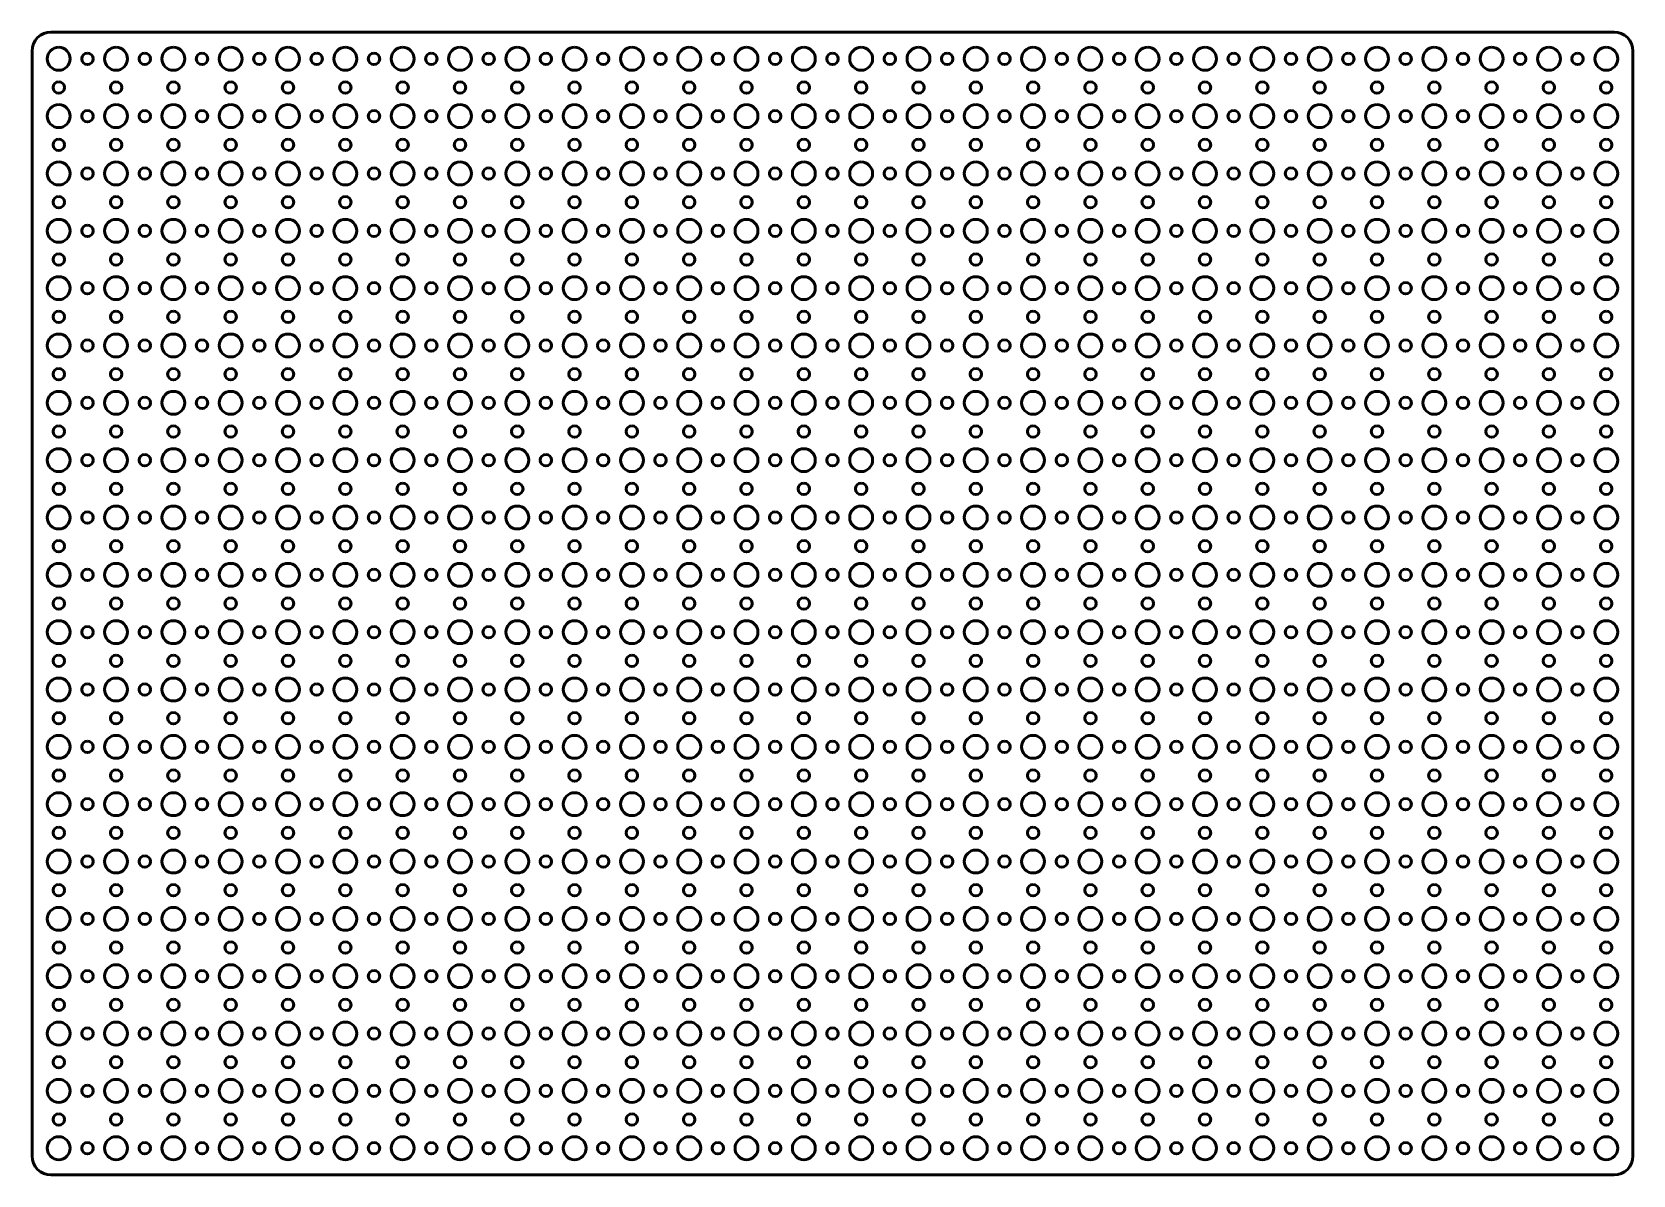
# Model space of a CAD drawing. Header units: centimetres. Extents: x -20.9 to 20.9, y -14.9 to 14.9.
import ezdxf

# ---------------------------------------------------------------- set-up
doc = ezdxf.new("R2010")
doc.units = ezdxf.units.CM
doc.header["$MEASUREMENT"] = 0
doc.layers.add('Layer 1', color=7, linetype='Continuous')

msp = doc.modelspace()

# ---------------------------------------------------------------- linework, layer by layer
at = {"layer": 'Layer 1', "lineweight": 53}
for centre, major_axis in [((-20.24999, 14.24999), (0, 0.30001)), ((-19.5, 14.25), (0, 0.15)), ((-18.74999, 14.24999), (0, 0.30001)), ((-18, 14.25), (0, 0.15)), ((-17.24999, 14.24999), (0, 0.30001)), ((-16.5, 14.25), (0, 0.15)), ((-15.74999, 14.24999), (0, 0.30001)), ((-15, 14.25), (0, 0.15)), ((-14.24999, 14.24999), (0, 0.30001)), ((-13.5, 14.25), (0, 0.15)), ((-12.74999, 14.24999), (0, 0.30001)), ((-12, 14.25), (0, 0.15)), ((-11.24999, 14.24999), (0, 0.30001)), ((-10.5, 14.25), (0, 0.15)), ((-9.74999, 14.24999), (0, 0.30001)), ((-9, 14.25), (0, 0.15)), ((-8.24999, 14.24999), (0, 0.30001)), ((-7.5, 14.25), (0, 0.15)), ((-6.74999, 14.24999), (0, 0.30001)), ((-6, 14.25), (0, 0.15)), ((-5.24999, 14.24999), (0, 0.30001)), ((-4.5, 14.25), (0, 0.15)), ((-3.74999, 14.24999), (0, 0.30001)), ((-3, 14.25), (0, 0.15)), ((-2.24999, 14.24999), (0, 0.30001)), ((-1.5, 14.25), (0, 0.15)), ((-0.74999, 14.24999), (0, 0.30001)), ((0, 14.25), (0, 0.15)), ((0.75001, 14.24999), (0, 0.30001)), ((1.5, 14.25), (0, 0.15)), ((2.25001, 14.24999), (0, 0.30001)), ((3, 14.25), (0, 0.15)), ((3.75001, 14.24999), (0, 0.30001)), ((4.5, 14.25), (0, 0.15)), ((5.25001, 14.24999), (0, 0.30001)), ((6, 14.25), (0, 0.15)), ((6.75001, 14.24999), (0, 0.30001)), ((7.5, 14.25), (0, 0.15)), ((8.25001, 14.24999), (0, 0.30001)), ((9, 14.25), (0, 0.15)), ((9.75001, 14.24999), (0, 0.30001)), ((10.5, 14.25), (0, 0.15)), ((11.25001, 14.24999), (0, 0.30001)), ((12, 14.25), (0, 0.15)), ((12.75001, 14.24999), (0, 0.30001)), ((13.5, 14.25), (0, 0.15)), ((14.25001, 14.24999), (0, 0.30001)), ((15, 14.25), (0, 0.15)), ((15.75001, 14.24999), (0, 0.30001)), ((16.5, 14.25), (0, 0.15)), ((17.25001, 14.24999), (0, 0.30001)), ((18, 14.25), (0, 0.15)), ((18.75001, 14.24999), (0, 0.30001)), ((19.5, 14.25), (0, 0.15)), ((20.25001, 14.24999), (0, 0.30001)), ((-20.25, 13.5), (0, 0.15)), ((-18.75, 13.5), (0, 0.15)), ((-17.25, 13.5), (0, 0.15)), ((-15.75, 13.5), (0, 0.15)), ((-14.25, 13.5), (0, 0.15)), ((-12.75, 13.5), (0, 0.15)), ((-11.25, 13.5), (0, 0.15)), ((-9.75, 13.5), (0, 0.15)), ((-8.25, 13.5), (0, 0.15)), ((-6.75, 13.5), (0, 0.15)), ((-5.25, 13.5), (0, 0.15)), ((-3.75, 13.5), (0, 0.15)), ((-2.25, 13.5), (0, 0.15)), ((-0.75, 13.5), (0, 0.15)), ((0.75, 13.5), (0, 0.15)), ((2.25, 13.5), (0, 0.15)), ((3.75, 13.5), (0, 0.15)), ((5.25, 13.5), (0, 0.15)), ((6.75, 13.5), (0, 0.15)), ((8.25, 13.5), (0, 0.15)), ((9.75, 13.5), (0, 0.15)), ((11.25, 13.5), (0, 0.15)), ((12.75, 13.5), (0, 0.15)), ((14.25, 13.5), (0, 0.15)), ((15.75, 13.5), (0, 0.15)), ((17.25, 13.5), (0, 0.15)), ((18.75, 13.5), (0, 0.15)), ((20.25, 13.5), (0, 0.15)), ((-20.24999, 12.74999), (0, 0.30001)), ((-18.74999, 12.74999), (0, 0.30001)), ((-17.24999, 12.74999), (0, 0.30001)), ((-15.74999, 12.74999), (0, 0.30001)), ((-14.24999, 12.74999), (0, 0.30001)), ((-12.74999, 12.74999), (0, 0.30001)), ((-11.24999, 12.74999), (0, 0.30001)), ((-9.74999, 12.74999), (0, 0.30001)), ((-8.24999, 12.74999), (0, 0.30001)), ((-6.74999, 12.74999), (0, 0.30001)), ((-5.24999, 12.74999), (0, 0.30001)), ((-3.74999, 12.74999), (0, 0.30001)), ((-2.24999, 12.74999), (0, 0.30001)), ((-0.74999, 12.74999), (0, 0.30001)), ((0.75001, 12.74999), (0, 0.30001)), ((2.25001, 12.74999), (0, 0.30001)), ((3.75001, 12.74999), (0, 0.30001)), ((5.25001, 12.74999), (0, 0.30001)), ((6.75001, 12.74999), (0, 0.30001)), ((8.25001, 12.74999), (0, 0.30001)), ((9.75001, 12.74999), (0, 0.30001)), ((11.25001, 12.74999), (0, 0.30001)), ((12.75001, 12.74999), (0, 0.30001)), ((14.25001, 12.74999), (0, 0.30001)), ((15.75001, 12.74999), (0, 0.30001)), ((17.25001, 12.74999), (0, 0.30001)), ((18.75001, 12.74999), (0, 0.30001)), ((20.25001, 12.74999), (0, 0.30001)), ((-19.5, 12.75), (0, 0.15)), ((-18, 12.75), (0, 0.15)), ((-16.5, 12.75), (0, 0.15)), ((-15, 12.75), (0, 0.15)), ((-13.5, 12.75), (0, 0.15)), ((-12, 12.75), (0, 0.15)), ((-10.5, 12.75), (0, 0.15)), ((-9, 12.75), (0, 0.15)), ((-7.5, 12.75), (0, 0.15)), ((-6, 12.75), (0, 0.15)), ((-4.5, 12.75), (0, 0.15)), ((-3, 12.75), (0, 0.15)), ((-1.5, 12.75), (0, 0.15)), ((0, 12.75), (0, 0.15)), ((1.5, 12.75), (0, 0.15)), ((3, 12.75), (0, 0.15)), ((4.5, 12.75), (0, 0.15)), ((6, 12.75), (0, 0.15)), ((7.5, 12.75), (0, 0.15)), ((9, 12.75), (0, 0.15)), ((10.5, 12.75), (0, 0.15)), ((12, 12.75), (0, 0.15)), ((13.5, 12.75), (0, 0.15)), ((15, 12.75), (0, 0.15)), ((16.5, 12.75), (0, 0.15)), ((18, 12.75), (0, 0.15)), ((19.5, 12.75), (0, 0.15)), ((-20.25, 12), (0, 0.15)), ((-18.75, 12), (0, 0.15)), ((-17.25, 12), (0, 0.15)), ((-15.75, 12), (0, 0.15)), ((-14.25, 12), (0, 0.15)), ((-12.75, 12), (0, 0.15)), ((-11.25, 12), (0, 0.15)), ((-9.75, 12), (0, 0.15)), ((-8.25, 12), (0, 0.15)), ((-6.75, 12), (0, 0.15)), ((-5.25, 12), (0, 0.15)), ((-3.75, 12), (0, 0.15)), ((-2.25, 12), (0, 0.15)), ((-0.75, 12), (0, 0.15)), ((0.75, 12), (0, 0.15)), ((2.25, 12), (0, 0.15)), ((3.75, 12), (0, 0.15)), ((5.25, 12), (0, 0.15)), ((6.75, 12), (0, 0.15)), ((8.25, 12), (0, 0.15)), ((9.75, 12), (0, 0.15)), ((11.25, 12), (0, 0.15)), ((12.75, 12), (0, 0.15)), ((14.25, 12), (0, 0.15)), ((15.75, 12), (0, 0.15)), ((17.25, 12), (0, 0.15)), ((18.75, 12), (0, 0.15)), ((20.25, 12), (0, 0.15)), ((-20.24999, 11.24999), (0, 0.30001)), ((-19.5, 11.25), (0, 0.15)), ((-18.74999, 11.24999), (0, 0.30001)), ((-18, 11.25), (0, 0.15)), ((-17.24999, 11.24999), (0, 0.30001)), ((-16.5, 11.25), (0, 0.15)), ((-15.74999, 11.24999), (0, 0.30001)), ((-15, 11.25), (0, 0.15)), ((-14.24999, 11.24999), (0, 0.30001)), ((-13.5, 11.25), (0, 0.15)), ((-12.74999, 11.24999), (0, 0.30001)), ((-12, 11.25), (0, 0.15)), ((-11.24999, 11.24999), (0, 0.30001)), ((-10.5, 11.25), (0, 0.15)), ((-9.74999, 11.24999), (0, 0.30001)), ((-9, 11.25), (0, 0.15)), ((-8.24999, 11.24999), (0, 0.30001)), ((-7.5, 11.25), (0, 0.15)), ((-6.74999, 11.24999), (0, 0.30001)), ((-6, 11.25), (0, 0.15)), ((-5.24999, 11.24999), (0, 0.30001)), ((-4.5, 11.25), (0, 0.15)), ((-3.74999, 11.24999), (0, 0.30001)), ((-3, 11.25), (0, 0.15)), ((-2.24999, 11.24999), (0, 0.30001)), ((-1.5, 11.25), (0, 0.15)), ((-0.74999, 11.24999), (0, 0.30001)), ((0, 11.25), (0, 0.15)), ((0.75001, 11.24999), (0, 0.30001)), ((1.5, 11.25), (0, 0.15)), ((2.25001, 11.24999), (0, 0.30001)), ((3, 11.25), (0, 0.15)), ((3.75001, 11.24999), (0, 0.30001)), ((4.5, 11.25), (0, 0.15)), ((5.25001, 11.24999), (0, 0.30001)), ((6, 11.25), (0, 0.15)), ((6.75001, 11.24999), (0, 0.30001)), ((7.5, 11.25), (0, 0.15)), ((8.25001, 11.24999), (0, 0.30001)), ((9, 11.25), (0, 0.15)), ((9.75001, 11.24999), (0, 0.30001)), ((10.5, 11.25), (0, 0.15)), ((11.25001, 11.24999), (0, 0.30001)), ((12, 11.25), (0, 0.15)), ((12.75001, 11.24999), (0, 0.30001)), ((13.5, 11.25), (0, 0.15)), ((14.25001, 11.24999), (0, 0.30001)), ((15, 11.25), (0, 0.15)), ((15.75001, 11.24999), (0, 0.30001)), ((16.5, 11.25), (0, 0.15)), ((17.25001, 11.24999), (0, 0.30001)), ((18, 11.25), (0, 0.15)), ((18.75001, 11.24999), (0, 0.30001)), ((19.5, 11.25), (0, 0.15)), ((20.25001, 11.24999), (0, 0.30001)), ((-20.25, 10.5), (0, 0.15)), ((-18.75, 10.5), (0, 0.15)), ((-17.25, 10.5), (0, 0.15)), ((-15.75, 10.5), (0, 0.15)), ((-14.25, 10.5), (0, 0.15)), ((-12.75, 10.5), (0, 0.15)), ((-11.25, 10.5), (0, 0.15)), ((-9.75, 10.5), (0, 0.15)), ((-8.25, 10.5), (0, 0.15)), ((-6.75, 10.5), (0, 0.15)), ((-5.25, 10.5), (0, 0.15)), ((-3.75, 10.5), (0, 0.15)), ((-2.25, 10.5), (0, 0.15)), ((-0.75, 10.5), (0, 0.15)), ((0.75, 10.5), (0, 0.15)), ((2.25, 10.5), (0, 0.15)), ((3.75, 10.5), (0, 0.15)), ((5.25, 10.5), (0, 0.15)), ((6.75, 10.5), (0, 0.15)), ((8.25, 10.5), (0, 0.15)), ((9.75, 10.5), (0, 0.15)), ((11.25, 10.5), (0, 0.15)), ((12.75, 10.5), (0, 0.15)), ((14.25, 10.5), (0, 0.15)), ((15.75, 10.5), (0, 0.15)), ((17.25, 10.5), (0, 0.15)), ((18.75, 10.5), (0, 0.15)), ((20.25, 10.5), (0, 0.15)), ((-20.24999, 9.74999), (0, 0.30001)), ((-19.5, 9.75), (0, 0.15)), ((-18.74999, 9.74999), (0, 0.30001)), ((-18, 9.75), (0, 0.15)), ((-17.24999, 9.74999), (0, 0.30001)), ((-16.5, 9.75), (0, 0.15)), ((-15.74999, 9.74999), (0, 0.30001)), ((-15, 9.75), (0, 0.15)), ((-14.24999, 9.74999), (0, 0.30001)), ((-13.5, 9.75), (0, 0.15)), ((-12.74999, 9.74999), (0, 0.30001)), ((-12, 9.75), (0, 0.15)), ((-11.24999, 9.74999), (0, 0.30001)), ((-10.5, 9.75), (0, 0.15)), ((-9.74999, 9.74999), (0, 0.30001)), ((-9, 9.75), (0, 0.15)), ((-8.24999, 9.74999), (0, 0.30001)), ((-7.5, 9.75), (0, 0.15)), ((-6.74999, 9.74999), (0, 0.30001)), ((-6, 9.75), (0, 0.15)), ((-5.24999, 9.74999), (0, 0.30001)), ((-4.5, 9.75), (0, 0.15)), ((-3.74999, 9.74999), (0, 0.30001)), ((-3, 9.75), (0, 0.15)), ((-2.24999, 9.74999), (0, 0.30001)), ((-1.5, 9.75), (0, 0.15)), ((-0.74999, 9.74999), (0, 0.30001)), ((0, 9.75), (0, 0.15)), ((0.75001, 9.74999), (0, 0.30001)), ((1.5, 9.75), (0, 0.15)), ((2.25001, 9.74999), (0, 0.30001)), ((3, 9.75), (0, 0.15)), ((3.75001, 9.74999), (0, 0.30001)), ((4.5, 9.75), (0, 0.15)), ((5.25001, 9.74999), (0, 0.30001)), ((6, 9.75), (0, 0.15)), ((6.75001, 9.74999), (0, 0.30001)), ((7.5, 9.75), (0, 0.15)), ((8.25001, 9.74999), (0, 0.30001)), ((9, 9.75), (0, 0.15)), ((9.75001, 9.74999), (0, 0.30001)), ((10.5, 9.75), (0, 0.15)), ((11.25001, 9.74999), (0, 0.30001)), ((12, 9.75), (0, 0.15)), ((12.75001, 9.74999), (0, 0.30001)), ((13.5, 9.75), (0, 0.15)), ((14.25001, 9.74999), (0, 0.30001)), ((15, 9.75), (0, 0.15)), ((15.75001, 9.74999), (0, 0.30001)), ((16.5, 9.75), (0, 0.15)), ((17.25001, 9.74999), (0, 0.30001)), ((18, 9.75), (0, 0.15)), ((18.75001, 9.74999), (0, 0.30001)), ((19.5, 9.75), (0, 0.15)), ((20.25001, 9.74999), (0, 0.30001)), ((-20.25, 9), (0, 0.15)), ((-18.75, 9), (0, 0.15)), ((-17.25, 9), (0, 0.15)), ((-15.75, 9), (0, 0.15)), ((-14.25, 9), (0, 0.15)), ((-12.75, 9), (0, 0.15)), ((-11.25, 9), (0, 0.15)), ((-9.75, 9), (0, 0.15)), ((-8.25, 9), (0, 0.15)), ((-6.75, 9), (0, 0.15)), ((-5.25, 9), (0, 0.15)), ((-3.75, 9), (0, 0.15)), ((-2.25, 9), (0, 0.15)), ((-0.75, 9), (0, 0.15)), ((0.75, 9), (0, 0.15)), ((2.25, 9), (0, 0.15)), ((3.75, 9), (0, 0.15)), ((5.25, 9), (0, 0.15)), ((6.75, 9), (0, 0.15)), ((8.25, 9), (0, 0.15)), ((9.75, 9), (0, 0.15)), ((11.25, 9), (0, 0.15)), ((12.75, 9), (0, 0.15)), ((14.25, 9), (0, 0.15)), ((15.75, 9), (0, 0.15)), ((17.25, 9), (0, 0.15)), ((18.75, 9), (0, 0.15)), ((20.25, 9), (0, 0.15)), ((-20.24999, 8.24999), (0, 0.30001)), ((-19.5, 8.25), (0, 0.15)), ((-18.74999, 8.24999), (0, 0.30001)), ((-18, 8.25), (0, 0.15)), ((-17.24999, 8.24999), (0, 0.30001)), ((-16.5, 8.25), (0, 0.15)), ((-15.74999, 8.24999), (0, 0.30001)), ((-15, 8.25), (0, 0.15)), ((-14.24999, 8.24999), (0, 0.30001)), ((-13.5, 8.25), (0, 0.15)), ((-12.74999, 8.24999), (0, 0.30001)), ((-12, 8.25), (0, 0.15)), ((-11.24999, 8.24999), (0, 0.30001)), ((-10.5, 8.25), (0, 0.15)), ((-9.74999, 8.24999), (0, 0.30001)), ((-9, 8.25), (0, 0.15)), ((-8.24999, 8.24999), (0, 0.30001)), ((-7.5, 8.25), (0, 0.15)), ((-6.74999, 8.24999), (0, 0.30001)), ((-6, 8.25), (0, 0.15)), ((-5.24999, 8.24999), (0, 0.30001)), ((-4.5, 8.25), (0, 0.15)), ((-3.74999, 8.24999), (0, 0.30001)), ((-3, 8.25), (0, 0.15)), ((-2.24999, 8.24999), (0, 0.30001)), ((-1.5, 8.25), (0, 0.15)), ((-0.74999, 8.24999), (0, 0.30001)), ((0, 8.25), (0, 0.15)), ((0.75001, 8.24999), (0, 0.30001)), ((1.5, 8.25), (0, 0.15)), ((2.25001, 8.24999), (0, 0.30001)), ((3, 8.25), (0, 0.15)), ((3.75001, 8.24999), (0, 0.30001)), ((4.5, 8.25), (0, 0.15)), ((5.25001, 8.24999), (0, 0.30001)), ((6, 8.25), (0, 0.15)), ((6.75001, 8.24999), (0, 0.30001)), ((7.5, 8.25), (0, 0.15)), ((8.25001, 8.24999), (0, 0.30001)), ((9, 8.25), (0, 0.15)), ((9.75001, 8.24999), (0, 0.30001)), ((10.5, 8.25), (0, 0.15)), ((11.25001, 8.24999), (0, 0.30001)), ((12, 8.25), (0, 0.15)), ((12.75001, 8.24999), (0, 0.30001)), ((13.5, 8.25), (0, 0.15)), ((14.25001, 8.24999), (0, 0.30001)), ((15, 8.25), (0, 0.15)), ((15.75001, 8.24999), (0, 0.30001)), ((16.5, 8.25), (0, 0.15)), ((17.25001, 8.24999), (0, 0.30001)), ((18, 8.25), (0, 0.15)), ((18.75001, 8.24999), (0, 0.30001)), ((19.5, 8.25), (0, 0.15)), ((20.25001, 8.24999), (0, 0.30001)), ((-20.25, 7.5), (0, 0.15)), ((-18.75, 7.5), (0, 0.15)), ((-17.25, 7.5), (0, 0.15)), ((-15.75, 7.5), (0, 0.15)), ((-14.25, 7.5), (0, 0.15)), ((-12.75, 7.5), (0, 0.15)), ((-11.25, 7.5), (0, 0.15)), ((-9.75, 7.5), (0, 0.15)), ((-8.25, 7.5), (0, 0.15)), ((-6.75, 7.5), (0, 0.15)), ((-5.25, 7.5), (0, 0.15)), ((-3.75, 7.5), (0, 0.15)), ((-2.25, 7.5), (0, 0.15)), ((-0.75, 7.5), (0, 0.15)), ((0.75, 7.5), (0, 0.15)), ((2.25, 7.5), (0, 0.15)), ((3.75, 7.5), (0, 0.15)), ((5.25, 7.5), (0, 0.15)), ((6.75, 7.5), (0, 0.15)), ((8.25, 7.5), (0, 0.15)), ((9.75, 7.5), (0, 0.15)), ((11.25, 7.5), (0, 0.15)), ((12.75, 7.5), (0, 0.15)), ((14.25, 7.5), (0, 0.15)), ((15.75, 7.5), (0, 0.15)), ((17.25, 7.5), (0, 0.15)), ((18.75, 7.5), (0, 0.15)), ((20.25, 7.5), (0, 0.15)), ((-20.24999, 6.74999), (0, 0.30001)), ((-19.5, 6.75), (0, 0.15)), ((-18.74999, 6.74999), (0, 0.30001)), ((-18, 6.75), (0, 0.15)), ((-17.24999, 6.74999), (0, 0.30001)), ((-16.5, 6.75), (0, 0.15)), ((-15.74999, 6.74999), (0, 0.30001)), ((-15, 6.75), (0, 0.15)), ((-14.24999, 6.74999), (0, 0.30001)), ((-13.5, 6.75), (0, 0.15)), ((-12.74999, 6.74999), (0, 0.30001)), ((-12, 6.75), (0, 0.15)), ((-11.24999, 6.74999), (0, 0.30001)), ((-10.5, 6.75), (0, 0.15)), ((-9.74999, 6.74999), (0, 0.30001)), ((-9, 6.75), (0, 0.15)), ((-8.24999, 6.74999), (0, 0.30001)), ((-7.5, 6.75), (0, 0.15)), ((-6.74999, 6.74999), (0, 0.30001)), ((-6, 6.75), (0, 0.15)), ((-5.24999, 6.74999), (0, 0.30001)), ((-4.5, 6.75), (0, 0.15)), ((-3.74999, 6.74999), (0, 0.30001)), ((-3, 6.75), (0, 0.15)), ((-2.24999, 6.74999), (0, 0.30001)), ((-1.5, 6.75), (0, 0.15)), ((-0.74999, 6.74999), (0, 0.30001)), ((0, 6.75), (0, 0.15)), ((0.75001, 6.74999), (0, 0.30001)), ((1.5, 6.75), (0, 0.15)), ((2.25001, 6.74999), (0, 0.30001)), ((3, 6.75), (0, 0.15)), ((3.75001, 6.74999), (0, 0.30001)), ((4.5, 6.75), (0, 0.15)), ((5.25001, 6.74999), (0, 0.30001)), ((6, 6.75), (0, 0.15)), ((6.75001, 6.74999), (0, 0.30001)), ((7.5, 6.75), (0, 0.15)), ((8.25001, 6.74999), (0, 0.30001)), ((9, 6.75), (0, 0.15)), ((9.75001, 6.74999), (0, 0.30001)), ((10.5, 6.75), (0, 0.15)), ((11.25001, 6.74999), (0, 0.30001)), ((12, 6.75), (0, 0.15)), ((12.75001, 6.74999), (0, 0.30001)), ((13.5, 6.75), (0, 0.15)), ((14.25001, 6.74999), (0, 0.30001)), ((15, 6.75), (0, 0.15)), ((15.75001, 6.74999), (0, 0.30001)), ((16.5, 6.75), (0, 0.15)), ((17.25001, 6.74999), (0, 0.30001)), ((18, 6.75), (0, 0.15)), ((18.75001, 6.74999), (0, 0.30001)), ((19.5, 6.75), (0, 0.15)), ((20.25001, 6.74999), (0, 0.30001)), ((-20.25, 6), (0, 0.15)), ((-18.75, 6), (0, 0.15)), ((-17.25, 6), (0, 0.15)), ((-15.75, 6), (0, 0.15)), ((-14.25, 6), (0, 0.15)), ((-12.75, 6), (0, 0.15)), ((-11.25, 6), (0, 0.15)), ((-9.75, 6), (0, 0.15)), ((-8.25, 6), (0, 0.15)), ((-6.75, 6), (0, 0.15)), ((-5.25, 6), (0, 0.15)), ((-3.75, 6), (0, 0.15)), ((-2.25, 6), (0, 0.15)), ((-0.75, 6), (0, 0.15)), ((0.75, 6), (0, 0.15)), ((2.25, 6), (0, 0.15)), ((3.75, 6), (0, 0.15)), ((5.25, 6), (0, 0.15)), ((6.75, 6), (0, 0.15)), ((8.25, 6), (0, 0.15)), ((9.75, 6), (0, 0.15)), ((11.25, 6), (0, 0.15)), ((12.75, 6), (0, 0.15)), ((14.25, 6), (0, 0.15)), ((15.75, 6), (0, 0.15)), ((17.25, 6), (0, 0.15)), ((18.75, 6), (0, 0.15)), ((20.25, 6), (0, 0.15)), ((-20.24999, 5.24999), (0, 0.30001)), ((-18.74999, 5.24999), (0, 0.30001)), ((-17.24999, 5.24999), (0, 0.30001)), ((-15.74999, 5.24999), (0, 0.30001)), ((-14.24999, 5.24999), (0, 0.30001)), ((-12.74999, 5.24999), (0, 0.30001)), ((-11.24999, 5.24999), (0, 0.30001)), ((-9.74999, 5.24999), (0, 0.30001)), ((-8.24999, 5.24999), (0, 0.30001)), ((-6.74999, 5.24999), (0, 0.30001)), ((-5.24999, 5.24999), (0, 0.30001)), ((-3.74999, 5.24999), (0, 0.30001)), ((-2.24999, 5.24999), (0, 0.30001)), ((-0.74999, 5.24999), (0, 0.30001)), ((0.75001, 5.24999), (0, 0.30001)), ((2.25001, 5.24999), (0, 0.30001)), ((3.75001, 5.24999), (0, 0.30001)), ((5.25001, 5.24999), (0, 0.30001)), ((6.75001, 5.24999), (0, 0.30001)), ((8.25001, 5.24999), (0, 0.30001)), ((9.75001, 5.24999), (0, 0.30001)), ((11.25001, 5.24999), (0, 0.30001)), ((12.75001, 5.24999), (0, 0.30001)), ((14.25001, 5.24999), (0, 0.30001)), ((15.75001, 5.24999), (0, 0.30001)), ((17.25001, 5.24999), (0, 0.30001)), ((18.75001, 5.24999), (0, 0.30001)), ((20.25001, 5.24999), (0, 0.30001)), ((-19.5, 5.25), (0, 0.15)), ((-18, 5.25), (0, 0.15)), ((-16.5, 5.25), (0, 0.15)), ((-15, 5.25), (0, 0.15)), ((-13.5, 5.25), (0, 0.15)), ((-12, 5.25), (0, 0.15)), ((-10.5, 5.25), (0, 0.15)), ((-9, 5.25), (0, 0.15)), ((-7.5, 5.25), (0, 0.15)), ((-6, 5.25), (0, 0.15)), ((-4.5, 5.25), (0, 0.15)), ((-3, 5.25), (0, 0.15)), ((-1.5, 5.25), (0, 0.15)), ((0, 5.25), (0, 0.15)), ((1.5, 5.25), (0, 0.15)), ((3, 5.25), (0, 0.15)), ((4.5, 5.25), (0, 0.15)), ((6, 5.25), (0, 0.15)), ((7.5, 5.25), (0, 0.15)), ((9, 5.25), (0, 0.15)), ((10.5, 5.25), (0, 0.15)), ((12, 5.25), (0, 0.15)), ((13.5, 5.25), (0, 0.15)), ((15, 5.25), (0, 0.15)), ((16.5, 5.25), (0, 0.15)), ((18, 5.25), (0, 0.15)), ((19.5, 5.25), (0, 0.15)), ((-20.25, 4.5), (0, 0.15)), ((-18.75, 4.5), (0, 0.15)), ((-17.25, 4.5), (0, 0.15)), ((-15.75, 4.5), (0, 0.15)), ((-14.25, 4.5), (0, 0.15)), ((-12.75, 4.5), (0, 0.15)), ((-11.25, 4.5), (0, 0.15)), ((-9.75, 4.5), (0, 0.15)), ((-8.25, 4.5), (0, 0.15)), ((-6.75, 4.5), (0, 0.15)), ((-5.25, 4.5), (0, 0.15)), ((-3.75, 4.5), (0, 0.15)), ((-2.25, 4.5), (0, 0.15)), ((-0.75, 4.5), (0, 0.15)), ((0.75, 4.5), (0, 0.15)), ((2.25, 4.5), (0, 0.15)), ((3.75, 4.5), (0, 0.15)), ((5.25, 4.5), (0, 0.15)), ((6.75, 4.5), (0, 0.15)), ((8.25, 4.5), (0, 0.15)), ((9.75, 4.5), (0, 0.15)), ((11.25, 4.5), (0, 0.15)), ((12.75, 4.5), (0, 0.15)), ((14.25, 4.5), (0, 0.15)), ((15.75, 4.5), (0, 0.15)), ((17.25, 4.5), (0, 0.15)), ((18.75, 4.5), (0, 0.15)), ((20.25, 4.5), (0, 0.15)), ((-20.24999, 3.74999), (0, 0.30001)), ((-19.5, 3.75), (0, 0.15)), ((-18.74999, 3.74999), (0, 0.30001)), ((-18, 3.75), (0, 0.15)), ((-17.24999, 3.74999), (0, 0.30001)), ((-16.5, 3.75), (0, 0.15)), ((-15.74999, 3.74999), (0, 0.30001)), ((-15, 3.75), (0, 0.15)), ((-14.24999, 3.74999), (0, 0.30001)), ((-13.5, 3.75), (0, 0.15)), ((-12.74999, 3.74999), (0, 0.30001)), ((-12, 3.75), (0, 0.15)), ((-11.24999, 3.74999), (0, 0.30001)), ((-10.5, 3.75), (0, 0.15)), ((-9.74999, 3.74999), (0, 0.30001)), ((-9, 3.75), (0, 0.15)), ((-8.24999, 3.74999), (0, 0.30001)), ((-7.5, 3.75), (0, 0.15)), ((-6.74999, 3.74999), (0, 0.30001)), ((-6, 3.75), (0, 0.15)), ((-5.24999, 3.74999), (0, 0.30001)), ((-4.5, 3.75), (0, 0.15)), ((-3.74999, 3.74999), (0, 0.30001)), ((-3, 3.75), (0, 0.15)), ((-2.24999, 3.74999), (0, 0.30001)), ((-1.5, 3.75), (0, 0.15)), ((-0.74999, 3.74999), (0, 0.30001)), ((0, 3.75), (0, 0.15)), ((0.75001, 3.74999), (0, 0.30001)), ((1.5, 3.75), (0, 0.15)), ((2.25001, 3.74999), (0, 0.30001)), ((3, 3.75), (0, 0.15)), ((3.75001, 3.74999), (0, 0.30001)), ((4.5, 3.75), (0, 0.15)), ((5.25001, 3.74999), (0, 0.30001)), ((6, 3.75), (0, 0.15)), ((6.75001, 3.74999), (0, 0.30001)), ((7.5, 3.75), (0, 0.15)), ((8.25001, 3.74999), (0, 0.30001)), ((9, 3.75), (0, 0.15)), ((9.75001, 3.74999), (0, 0.30001)), ((10.5, 3.75), (0, 0.15)), ((11.25001, 3.74999), (0, 0.30001)), ((12, 3.75), (0, 0.15)), ((12.75001, 3.74999), (0, 0.30001)), ((13.5, 3.75), (0, 0.15)), ((14.25001, 3.74999), (0, 0.30001)), ((15, 3.75), (0, 0.15)), ((15.75001, 3.74999), (0, 0.30001)), ((16.5, 3.75), (0, 0.15)), ((17.25001, 3.74999), (0, 0.30001)), ((18, 3.75), (0, 0.15)), ((18.75001, 3.74999), (0, 0.30001)), ((19.5, 3.75), (0, 0.15)), ((20.25001, 3.74999), (0, 0.30001)), ((-20.25, 3), (0, 0.15)), ((-18.75, 3), (0, 0.15)), ((-17.25, 3), (0, 0.15)), ((-15.75, 3), (0, 0.15)), ((-14.25, 3), (0, 0.15)), ((-12.75, 3), (0, 0.15)), ((-11.25, 3), (0, 0.15)), ((-9.75, 3), (0, 0.15)), ((-8.25, 3), (0, 0.15)), ((-6.75, 3), (0, 0.15)), ((-5.25, 3), (0, 0.15)), ((-3.75, 3), (0, 0.15)), ((-2.25, 3), (0, 0.15)), ((-0.75, 3), (0, 0.15)), ((0.75, 3), (0, 0.15)), ((2.25, 3), (0, 0.15)), ((3.75, 3), (0, 0.15)), ((5.25, 3), (0, 0.15)), ((6.75, 3), (0, 0.15)), ((8.25, 3), (0, 0.15)), ((9.75, 3), (0, 0.15)), ((11.25, 3), (0, 0.15)), ((12.75, 3), (0, 0.15)), ((14.25, 3), (0, 0.15)), ((15.75, 3), (0, 0.15)), ((17.25, 3), (0, 0.15)), ((18.75, 3), (0, 0.15)), ((20.25, 3), (0, 0.15)), ((-20.24999, 2.24999), (0, 0.30001)), ((-18.74999, 2.24999), (0, 0.30001)), ((-17.24999, 2.24999), (0, 0.30001)), ((-15.74999, 2.24999), (0, 0.30001)), ((-14.24999, 2.24999), (0, 0.30001)), ((-12.74999, 2.24999), (0, 0.30001)), ((-11.24999, 2.24999), (0, 0.30001)), ((-9.74999, 2.24999), (0, 0.30001)), ((-8.24999, 2.24999), (0, 0.30001)), ((-6.74999, 2.24999), (0, 0.30001)), ((-5.24999, 2.24999), (0, 0.30001)), ((-3.74999, 2.24999), (0, 0.30001)), ((-2.24999, 2.24999), (0, 0.30001)), ((-0.74999, 2.24999), (0, 0.30001)), ((0.75001, 2.24999), (0, 0.30001)), ((2.25001, 2.24999), (0, 0.30001)), ((3.75001, 2.24999), (0, 0.30001)), ((5.25001, 2.24999), (0, 0.30001)), ((6.75001, 2.24999), (0, 0.30001)), ((8.25001, 2.24999), (0, 0.30001)), ((9.75001, 2.24999), (0, 0.30001)), ((11.25001, 2.24999), (0, 0.30001)), ((12.75001, 2.24999), (0, 0.30001)), ((14.25001, 2.24999), (0, 0.30001)), ((15.75001, 2.24999), (0, 0.30001)), ((17.25001, 2.24999), (0, 0.30001)), ((18.75001, 2.24999), (0, 0.30001)), ((20.25001, 2.24999), (0, 0.30001)), ((-19.5, 2.25), (0, 0.15)), ((-18, 2.25), (0, 0.15)), ((-16.5, 2.25), (0, 0.15)), ((-15, 2.25), (0, 0.15)), ((-13.5, 2.25), (0, 0.15)), ((-12, 2.25), (0, 0.15)), ((-10.5, 2.25), (0, 0.15)), ((-9, 2.25), (0, 0.15)), ((-7.5, 2.25), (0, 0.15)), ((-6, 2.25), (0, 0.15)), ((-4.5, 2.25), (0, 0.15)), ((-3, 2.25), (0, 0.15)), ((-1.5, 2.25), (0, 0.15)), ((0, 2.25), (0, 0.15)), ((1.5, 2.25), (0, 0.15)), ((3, 2.25), (0, 0.15)), ((4.5, 2.25), (0, 0.15)), ((6, 2.25), (0, 0.15)), ((7.5, 2.25), (0, 0.15)), ((9, 2.25), (0, 0.15)), ((10.5, 2.25), (0, 0.15)), ((12, 2.25), (0, 0.15)), ((13.5, 2.25), (0, 0.15)), ((15, 2.25), (0, 0.15)), ((16.5, 2.25), (0, 0.15)), ((18, 2.25), (0, 0.15)), ((19.5, 2.25), (0, 0.15)), ((-20.25, 1.5), (0, 0.15)), ((-18.75, 1.5), (0, 0.15)), ((-17.25, 1.5), (0, 0.15)), ((-15.75, 1.5), (0, 0.15)), ((-14.25, 1.5), (0, 0.15)), ((-12.75, 1.5), (0, 0.15)), ((-11.25, 1.5), (0, 0.15)), ((-9.75, 1.5), (0, 0.15)), ((-8.25, 1.5), (0, 0.15)), ((-6.75, 1.5), (0, 0.15)), ((-5.25, 1.5), (0, 0.15)), ((-3.75, 1.5), (0, 0.15)), ((-2.25, 1.5), (0, 0.15)), ((-0.75, 1.5), (0, 0.15)), ((0.75, 1.5), (0, 0.15)), ((2.25, 1.5), (0, 0.15)), ((3.75, 1.5), (0, 0.15)), ((5.25, 1.5), (0, 0.15)), ((6.75, 1.5), (0, 0.15)), ((8.25, 1.5), (0, 0.15)), ((9.75, 1.5), (0, 0.15)), ((11.25, 1.5), (0, 0.15)), ((12.75, 1.5), (0, 0.15)), ((14.25, 1.5), (0, 0.15)), ((15.75, 1.5), (0, 0.15)), ((17.25, 1.5), (0, 0.15)), ((18.75, 1.5), (0, 0.15)), ((20.25, 1.5), (0, 0.15)), ((-20.24999, 0.74999), (0, 0.30001)), ((-19.5, 0.75), (0, 0.15)), ((-18.74999, 0.74999), (0, 0.30001)), ((-18, 0.75), (0, 0.15)), ((-17.24999, 0.74999), (0, 0.30001)), ((-16.5, 0.75), (0, 0.15)), ((-15.74999, 0.74999), (0, 0.30001)), ((-15, 0.75), (0, 0.15)), ((-14.24999, 0.74999), (0, 0.30001)), ((-13.5, 0.75), (0, 0.15)), ((-12.74999, 0.74999), (0, 0.30001)), ((-12, 0.75), (0, 0.15)), ((-11.24999, 0.74999), (0, 0.30001)), ((-10.5, 0.75), (0, 0.15)), ((-9.74999, 0.74999), (0, 0.30001)), ((-9, 0.75), (0, 0.15)), ((-8.24999, 0.74999), (0, 0.30001)), ((-7.5, 0.75), (0, 0.15)), ((-6.74999, 0.74999), (0, 0.30001)), ((-6, 0.75), (0, 0.15)), ((-5.24999, 0.74999), (0, 0.30001)), ((-4.5, 0.75), (0, 0.15)), ((-3.74999, 0.74999), (0, 0.30001)), ((-3, 0.75), (0, 0.15)), ((-2.24999, 0.74999), (0, 0.30001)), ((-1.5, 0.75), (0, 0.15)), ((-0.74999, 0.74999), (0, 0.30001)), ((0, 0.75), (0, 0.15)), ((0.75001, 0.74999), (0, 0.30001)), ((1.5, 0.75), (0, 0.15)), ((2.25001, 0.74999), (0, 0.30001)), ((3, 0.75), (0, 0.15)), ((3.75001, 0.74999), (0, 0.30001)), ((4.5, 0.75), (0, 0.15)), ((5.25001, 0.74999), (0, 0.30001)), ((6, 0.75), (0, 0.15)), ((6.75001, 0.74999), (0, 0.30001)), ((7.5, 0.75), (0, 0.15)), ((8.25001, 0.74999), (0, 0.30001)), ((9, 0.75), (0, 0.15)), ((9.75001, 0.74999), (0, 0.30001)), ((10.5, 0.75), (0, 0.15)), ((11.25001, 0.74999), (0, 0.30001)), ((12, 0.75), (0, 0.15)), ((12.75001, 0.74999), (0, 0.30001)), ((13.5, 0.75), (0, 0.15)), ((14.25001, 0.74999), (0, 0.30001)), ((15, 0.75), (0, 0.15)), ((15.75001, 0.74999), (0, 0.30001)), ((16.5, 0.75), (0, 0.15)), ((17.25001, 0.74999), (0, 0.30001)), ((18, 0.75), (0, 0.15)), ((18.75001, 0.74999), (0, 0.30001)), ((19.5, 0.75), (0, 0.15)), ((20.25001, 0.74999), (0, 0.30001)), ((-20.25, 0), (0, 0.15)), ((-18.75, 0), (0, 0.15)), ((-17.25, 0), (0, 0.15)), ((-15.75, 0), (0, 0.15)), ((-14.25, 0), (0, 0.15)), ((-12.75, 0), (0, 0.15)), ((-11.25, 0), (0, 0.15)), ((-9.75, 0), (0, 0.15)), ((-8.25, 0), (0, 0.15)), ((-6.75, 0), (0, 0.15)), ((-5.25, 0), (0, 0.15)), ((-3.75, 0), (0, 0.15)), ((-2.25, 0), (0, 0.15)), ((-0.75, 0), (0, 0.15)), ((0.75, 0), (0, 0.15)), ((2.25, 0), (0, 0.15)), ((3.75, 0), (0, 0.15)), ((5.25, 0), (0, 0.15)), ((6.75, 0), (0, 0.15)), ((8.25, 0), (0, 0.15)), ((9.75, 0), (0, 0.15)), ((11.25, 0), (0, 0.15)), ((12.75, 0), (0, 0.15)), ((14.25, 0), (0, 0.15)), ((15.75, 0), (0, 0.15)), ((17.25, 0), (0, 0.15)), ((18.75, 0), (0, 0.15)), ((20.25, 0), (0, 0.15)), ((-20.24999, -0.75001), (0, 0.30001)), ((-19.5, -0.75), (0, 0.15)), ((-18.74999, -0.75001), (0, 0.30001)), ((-18, -0.75), (0, 0.15)), ((-17.24999, -0.75001), (0, 0.30001)), ((-16.5, -0.75), (0, 0.15)), ((-15.74999, -0.75001), (0, 0.30001)), ((-15, -0.75), (0, 0.15)), ((-14.24999, -0.75001), (0, 0.30001)), ((-13.5, -0.75), (0, 0.15)), ((-12.74999, -0.75001), (0, 0.30001)), ((-12, -0.75), (0, 0.15)), ((-11.24999, -0.75001), (0, 0.30001)), ((-10.5, -0.75), (0, 0.15)), ((-9.74999, -0.75001), (0, 0.30001)), ((-9, -0.75), (0, 0.15)), ((-8.24999, -0.75001), (0, 0.30001)), ((-7.5, -0.75), (0, 0.15)), ((-6.74999, -0.75001), (0, 0.30001)), ((-6, -0.75), (0, 0.15)), ((-5.24999, -0.75001), (0, 0.30001)), ((-4.5, -0.75), (0, 0.15)), ((-3.74999, -0.75001), (0, 0.30001)), ((-3, -0.75), (0, 0.15)), ((-2.24999, -0.75001), (0, 0.30001)), ((-1.5, -0.75), (0, 0.15)), ((-0.74999, -0.75001), (0, 0.30001)), ((0, -0.75), (0, 0.15)), ((0.75001, -0.75001), (0, 0.30001)), ((1.5, -0.75), (0, 0.15)), ((2.25001, -0.75001), (0, 0.30001)), ((3, -0.75), (0, 0.15)), ((3.75001, -0.75001), (0, 0.30001)), ((4.5, -0.75), (0, 0.15)), ((5.25001, -0.75001), (0, 0.30001)), ((6, -0.75), (0, 0.15)), ((6.75001, -0.75001), (0, 0.30001)), ((7.5, -0.75), (0, 0.15)), ((8.25001, -0.75001), (0, 0.30001)), ((9, -0.75), (0, 0.15)), ((9.75001, -0.75001), (0, 0.30001)), ((10.5, -0.75), (0, 0.15)), ((11.25001, -0.75001), (0, 0.30001)), ((12, -0.75), (0, 0.15)), ((12.75001, -0.75001), (0, 0.30001)), ((13.5, -0.75), (0, 0.15)), ((14.25001, -0.75001), (0, 0.30001)), ((15, -0.75), (0, 0.15)), ((15.75001, -0.75001), (0, 0.30001)), ((16.5, -0.75), (0, 0.15)), ((17.25001, -0.75001), (0, 0.30001)), ((18, -0.75), (0, 0.15)), ((18.75001, -0.75001), (0, 0.30001)), ((19.5, -0.75), (0, 0.15)), ((20.25001, -0.75001), (0, 0.30001)), ((-20.25, -1.5), (0, 0.15)), ((-18.75, -1.5), (0, 0.15)), ((-17.25, -1.5), (0, 0.15)), ((-15.75, -1.5), (0, 0.15)), ((-14.25, -1.5), (0, 0.15)), ((-12.75, -1.5), (0, 0.15)), ((-11.25, -1.5), (0, 0.15)), ((-9.75, -1.5), (0, 0.15)), ((-8.25, -1.5), (0, 0.15)), ((-6.75, -1.5), (0, 0.15)), ((-5.25, -1.5), (0, 0.15)), ((-3.75, -1.5), (0, 0.15)), ((-2.25, -1.5), (0, 0.15)), ((-0.75, -1.5), (0, 0.15)), ((0.75, -1.5), (0, 0.15)), ((2.25, -1.5), (0, 0.15)), ((3.75, -1.5), (0, 0.15)), ((5.25, -1.5), (0, 0.15)), ((6.75, -1.5), (0, 0.15)), ((8.25, -1.5), (0, 0.15)), ((9.75, -1.5), (0, 0.15)), ((11.25, -1.5), (0, 0.15)), ((12.75, -1.5), (0, 0.15)), ((14.25, -1.5), (0, 0.15)), ((15.75, -1.5), (0, 0.15)), ((17.25, -1.5), (0, 0.15)), ((18.75, -1.5), (0, 0.15)), ((20.25, -1.5), (0, 0.15)), ((-20.24999, -2.25001), (0, 0.30001)), ((-18.74999, -2.25001), (0, 0.30001)), ((-17.24999, -2.25001), (0, 0.30001)), ((-15.74999, -2.25001), (0, 0.30001)), ((-14.24999, -2.25001), (0, 0.30001)), ((-12.74999, -2.25001), (0, 0.30001)), ((-11.24999, -2.25001), (0, 0.30001)), ((-9.74999, -2.25001), (0, 0.30001)), ((-8.24999, -2.25001), (0, 0.30001)), ((-6.74999, -2.25001), (0, 0.30001)), ((-5.24999, -2.25001), (0, 0.30001)), ((-3.74999, -2.25001), (0, 0.30001)), ((-2.24999, -2.25001), (0, 0.30001)), ((-0.74999, -2.25001), (0, 0.30001)), ((0.75001, -2.25001), (0, 0.30001)), ((2.25001, -2.25001), (0, 0.30001)), ((3.75001, -2.25001), (0, 0.30001)), ((5.25001, -2.25001), (0, 0.30001)), ((6.75001, -2.25001), (0, 0.30001)), ((8.25001, -2.25001), (0, 0.30001)), ((9.75001, -2.25001), (0, 0.30001)), ((11.25001, -2.25001), (0, 0.30001)), ((12.75001, -2.25001), (0, 0.30001)), ((14.25001, -2.25001), (0, 0.30001)), ((15.75001, -2.25001), (0, 0.30001)), ((17.25001, -2.25001), (0, 0.30001)), ((18.75001, -2.25001), (0, 0.30001)), ((20.25001, -2.25001), (0, 0.30001)), ((-19.5, -2.25), (0, 0.15)), ((-18, -2.25), (0, 0.15)), ((-16.5, -2.25), (0, 0.15)), ((-15, -2.25), (0, 0.15)), ((-13.5, -2.25), (0, 0.15)), ((-12, -2.25), (0, 0.15)), ((-10.5, -2.25), (0, 0.15)), ((-9, -2.25), (0, 0.15)), ((-7.5, -2.25), (0, 0.15)), ((-6, -2.25), (0, 0.15)), ((-4.5, -2.25), (0, 0.15)), ((-3, -2.25), (0, 0.15)), ((-1.5, -2.25), (0, 0.15)), ((0, -2.25), (0, 0.15)), ((1.5, -2.25), (0, 0.15)), ((3, -2.25), (0, 0.15)), ((4.5, -2.25), (0, 0.15)), ((6, -2.25), (0, 0.15)), ((7.5, -2.25), (0, 0.15)), ((9, -2.25), (0, 0.15)), ((10.5, -2.25), (0, 0.15)), ((12, -2.25), (0, 0.15)), ((13.5, -2.25), (0, 0.15)), ((15, -2.25), (0, 0.15)), ((16.5, -2.25), (0, 0.15)), ((18, -2.25), (0, 0.15)), ((19.5, -2.25), (0, 0.15)), ((-20.25, -3), (0, 0.15)), ((-18.75, -3), (0, 0.15)), ((-17.25, -3), (0, 0.15)), ((-15.75, -3), (0, 0.15)), ((-14.25, -3), (0, 0.15)), ((-12.75, -3), (0, 0.15)), ((-11.25, -3), (0, 0.15)), ((-9.75, -3), (0, 0.15)), ((-8.25, -3), (0, 0.15)), ((-6.75, -3), (0, 0.15)), ((-5.25, -3), (0, 0.15)), ((-3.75, -3), (0, 0.15)), ((-2.25, -3), (0, 0.15)), ((-0.75, -3), (0, 0.15)), ((0.75, -3), (0, 0.15)), ((2.25, -3), (0, 0.15)), ((3.75, -3), (0, 0.15)), ((5.25, -3), (0, 0.15)), ((6.75, -3), (0, 0.15)), ((8.25, -3), (0, 0.15)), ((9.75, -3), (0, 0.15)), ((11.25, -3), (0, 0.15)), ((12.75, -3), (0, 0.15)), ((14.25, -3), (0, 0.15)), ((15.75, -3), (0, 0.15)), ((17.25, -3), (0, 0.15)), ((18.75, -3), (0, 0.15)), ((20.25, -3), (0, 0.15)), ((-20.24999, -3.75001), (0, 0.30001)), ((-19.5, -3.75), (0, 0.15)), ((-18.74999, -3.75001), (0, 0.30001)), ((-18, -3.75), (0, 0.15)), ((-17.24999, -3.75001), (0, 0.30001)), ((-16.5, -3.75), (0, 0.15)), ((-15.74999, -3.75001), (0, 0.30001)), ((-15, -3.75), (0, 0.15)), ((-14.24999, -3.75001), (0, 0.30001)), ((-13.5, -3.75), (0, 0.15)), ((-12.74999, -3.75001), (0, 0.30001)), ((-12, -3.75), (0, 0.15)), ((-11.24999, -3.75001), (0, 0.30001)), ((-10.5, -3.75), (0, 0.15)), ((-9.74999, -3.75001), (0, 0.30001)), ((-9, -3.75), (0, 0.15)), ((-8.24999, -3.75001), (0, 0.30001)), ((-7.5, -3.75), (0, 0.15)), ((-6.74999, -3.75001), (0, 0.30001)), ((-6, -3.75), (0, 0.15)), ((-5.24999, -3.75001), (0, 0.30001)), ((-4.5, -3.75), (0, 0.15)), ((-3.74999, -3.75001), (0, 0.30001)), ((-3, -3.75), (0, 0.15)), ((-2.24999, -3.75001), (0, 0.30001)), ((-1.5, -3.75), (0, 0.15)), ((-0.74999, -3.75001), (0, 0.30001)), ((0, -3.75), (0, 0.15)), ((0.75001, -3.75001), (0, 0.30001)), ((1.5, -3.75), (0, 0.15)), ((2.25001, -3.75001), (0, 0.30001)), ((3, -3.75), (0, 0.15)), ((3.75001, -3.75001), (0, 0.30001)), ((4.5, -3.75), (0, 0.15)), ((5.25001, -3.75001), (0, 0.30001)), ((6, -3.75), (0, 0.15)), ((6.75001, -3.75001), (0, 0.30001)), ((7.5, -3.75), (0, 0.15)), ((8.25001, -3.75001), (0, 0.30001)), ((9, -3.75), (0, 0.15)), ((9.75001, -3.75001), (0, 0.30001)), ((10.5, -3.75), (0, 0.15)), ((11.25001, -3.75001), (0, 0.30001)), ((12, -3.75), (0, 0.15)), ((12.75001, -3.75001), (0, 0.30001)), ((13.5, -3.75), (0, 0.15)), ((14.25001, -3.75001), (0, 0.30001)), ((15, -3.75), (0, 0.15)), ((15.75001, -3.75001), (0, 0.30001)), ((16.5, -3.75), (0, 0.15)), ((17.25001, -3.75001), (0, 0.30001)), ((18, -3.75), (0, 0.15)), ((18.75001, -3.75001), (0, 0.30001)), ((19.5, -3.75), (0, 0.15)), ((20.25001, -3.75001), (0, 0.30001)), ((-20.25, -4.5), (0, 0.15)), ((-18.75, -4.5), (0, 0.15)), ((-17.25, -4.5), (0, 0.15)), ((-15.75, -4.5), (0, 0.15)), ((-14.25, -4.5), (0, 0.15)), ((-12.75, -4.5), (0, 0.15)), ((-11.25, -4.5), (0, 0.15)), ((-9.75, -4.5), (0, 0.15)), ((-8.25, -4.5), (0, 0.15)), ((-6.75, -4.5), (0, 0.15)), ((-5.25, -4.5), (0, 0.15)), ((-3.75, -4.5), (0, 0.15)), ((-2.25, -4.5), (0, 0.15)), ((-0.75, -4.5), (0, 0.15)), ((0.75, -4.5), (0, 0.15)), ((2.25, -4.5), (0, 0.15)), ((3.75, -4.5), (0, 0.15)), ((5.25, -4.5), (0, 0.15)), ((6.75, -4.5), (0, 0.15)), ((8.25, -4.5), (0, 0.15)), ((9.75, -4.5), (0, 0.15)), ((11.25, -4.5), (0, 0.15)), ((12.75, -4.5), (0, 0.15)), ((14.25, -4.5), (0, 0.15)), ((15.75, -4.5), (0, 0.15)), ((17.25, -4.5), (0, 0.15)), ((18.75, -4.5), (0, 0.15)), ((20.25, -4.5), (0, 0.15)), ((-20.24999, -5.25001), (0, 0.30001)), ((-18.74999, -5.25001), (0, 0.30001)), ((-17.24999, -5.25001), (0, 0.30001)), ((-15.74999, -5.25001), (0, 0.30001)), ((-14.24999, -5.25001), (0, 0.30001)), ((-12.74999, -5.25001), (0, 0.30001)), ((-11.24999, -5.25001), (0, 0.30001)), ((-9.74999, -5.25001), (0, 0.30001)), ((-8.24999, -5.25001), (0, 0.30001)), ((-6.74999, -5.25001), (0, 0.30001)), ((-5.24999, -5.25001), (0, 0.30001)), ((-3.74999, -5.25001), (0, 0.30001)), ((-2.24999, -5.25001), (0, 0.30001)), ((-0.74999, -5.25001), (0, 0.30001)), ((0.75001, -5.25001), (0, 0.30001)), ((2.25001, -5.25001), (0, 0.30001)), ((3.75001, -5.25001), (0, 0.30001)), ((5.25001, -5.25001), (0, 0.30001)), ((6.75001, -5.25001), (0, 0.30001)), ((8.25001, -5.25001), (0, 0.30001)), ((9.75001, -5.25001), (0, 0.30001)), ((11.25001, -5.25001), (0, 0.30001)), ((12.75001, -5.25001), (0, 0.30001)), ((14.25001, -5.25001), (0, 0.30001)), ((15.75001, -5.25001), (0, 0.30001)), ((17.25001, -5.25001), (0, 0.30001)), ((18.75001, -5.25001), (0, 0.30001)), ((20.25001, -5.25001), (0, 0.30001)), ((-19.5, -5.25), (0, 0.15)), ((-18, -5.25), (0, 0.15)), ((-16.5, -5.25), (0, 0.15)), ((-15, -5.25), (0, 0.15)), ((-13.5, -5.25), (0, 0.15)), ((-12, -5.25), (0, 0.15)), ((-10.5, -5.25), (0, 0.15)), ((-9, -5.25), (0, 0.15)), ((-7.5, -5.25), (0, 0.15)), ((-6, -5.25), (0, 0.15)), ((-4.5, -5.25), (0, 0.15)), ((-3, -5.25), (0, 0.15)), ((-1.5, -5.25), (0, 0.15)), ((0, -5.25), (0, 0.15)), ((1.5, -5.25), (0, 0.15)), ((3, -5.25), (0, 0.15)), ((4.5, -5.25), (0, 0.15)), ((6, -5.25), (0, 0.15)), ((7.5, -5.25), (0, 0.15)), ((9, -5.25), (0, 0.15)), ((10.5, -5.25), (0, 0.15)), ((12, -5.25), (0, 0.15)), ((13.5, -5.25), (0, 0.15)), ((15, -5.25), (0, 0.15)), ((16.5, -5.25), (0, 0.15)), ((18, -5.25), (0, 0.15)), ((19.5, -5.25), (0, 0.15)), ((-20.25, -6), (0, 0.15)), ((-18.75, -6), (0, 0.15)), ((-17.25, -6), (0, 0.15)), ((-15.75, -6), (0, 0.15)), ((-14.25, -6), (0, 0.15)), ((-12.75, -6), (0, 0.15)), ((-11.25, -6), (0, 0.15)), ((-9.75, -6), (0, 0.15)), ((-8.25, -6), (0, 0.15)), ((-6.75, -6), (0, 0.15)), ((-5.25, -6), (0, 0.15)), ((-3.75, -6), (0, 0.15)), ((-2.25, -6), (0, 0.15)), ((-0.75, -6), (0, 0.15)), ((0.75, -6), (0, 0.15)), ((2.25, -6), (0, 0.15)), ((3.75, -6), (0, 0.15)), ((5.25, -6), (0, 0.15)), ((6.75, -6), (0, 0.15)), ((8.25, -6), (0, 0.15)), ((9.75, -6), (0, 0.15)), ((11.25, -6), (0, 0.15)), ((12.75, -6), (0, 0.15)), ((14.25, -6), (0, 0.15)), ((15.75, -6), (0, 0.15)), ((17.25, -6), (0, 0.15)), ((18.75, -6), (0, 0.15)), ((20.25, -6), (0, 0.15)), ((-20.24999, -6.75001), (0, 0.30001)), ((-19.5, -6.75), (0, 0.15)), ((-18.74999, -6.75001), (0, 0.30001)), ((-18, -6.75), (0, 0.15)), ((-17.24999, -6.75001), (0, 0.30001)), ((-16.5, -6.75), (0, 0.15)), ((-15.74999, -6.75001), (0, 0.30001)), ((-15, -6.75), (0, 0.15)), ((-14.24999, -6.75001), (0, 0.30001)), ((-13.5, -6.75), (0, 0.15)), ((-12.74999, -6.75001), (0, 0.30001)), ((-12, -6.75), (0, 0.15)), ((-11.24999, -6.75001), (0, 0.30001)), ((-10.5, -6.75), (0, 0.15)), ((-9.74999, -6.75001), (0, 0.30001)), ((-9, -6.75), (0, 0.15)), ((-8.24999, -6.75001), (0, 0.30001)), ((-7.5, -6.75), (0, 0.15)), ((-6.74999, -6.75001), (0, 0.30001)), ((-6, -6.75), (0, 0.15)), ((-5.24999, -6.75001), (0, 0.30001)), ((-4.5, -6.75), (0, 0.15)), ((-3.74999, -6.75001), (0, 0.30001)), ((-3, -6.75), (0, 0.15)), ((-2.24999, -6.75001), (0, 0.30001)), ((-1.5, -6.75), (0, 0.15)), ((-0.74999, -6.75001), (0, 0.30001)), ((0, -6.75), (0, 0.15)), ((0.75001, -6.75001), (0, 0.30001)), ((1.5, -6.75), (0, 0.15)), ((2.25001, -6.75001), (0, 0.30001)), ((3, -6.75), (0, 0.15)), ((3.75001, -6.75001), (0, 0.30001)), ((4.5, -6.75), (0, 0.15)), ((5.25001, -6.75001), (0, 0.30001)), ((6, -6.75), (0, 0.15)), ((6.75001, -6.75001), (0, 0.30001)), ((7.5, -6.75), (0, 0.15)), ((8.25001, -6.75001), (0, 0.30001)), ((9, -6.75), (0, 0.15)), ((9.75001, -6.75001), (0, 0.30001)), ((10.5, -6.75), (0, 0.15)), ((11.25001, -6.75001), (0, 0.30001)), ((12, -6.75), (0, 0.15)), ((12.75001, -6.75001), (0, 0.30001)), ((13.5, -6.75), (0, 0.15)), ((14.25001, -6.75001), (0, 0.30001)), ((15, -6.75), (0, 0.15)), ((15.75001, -6.75001), (0, 0.30001)), ((16.5, -6.75), (0, 0.15)), ((17.25001, -6.75001), (0, 0.30001)), ((18, -6.75), (0, 0.15)), ((18.75001, -6.75001), (0, 0.30001)), ((19.5, -6.75), (0, 0.15)), ((20.25001, -6.75001), (0, 0.30001)), ((-20.25, -7.5), (0, 0.15)), ((-18.75, -7.5), (0, 0.15)), ((-17.25, -7.5), (0, 0.15)), ((-15.75, -7.5), (0, 0.15)), ((-14.25, -7.5), (0, 0.15)), ((-12.75, -7.5), (0, 0.15)), ((-11.25, -7.5), (0, 0.15)), ((-9.75, -7.5), (0, 0.15)), ((-8.25, -7.5), (0, 0.15)), ((-6.75, -7.5), (0, 0.15)), ((-5.25, -7.5), (0, 0.15)), ((-3.75, -7.5), (0, 0.15)), ((-2.25, -7.5), (0, 0.15)), ((-0.75, -7.5), (0, 0.15)), ((0.75, -7.5), (0, 0.15)), ((2.25, -7.5), (0, 0.15)), ((3.75, -7.5), (0, 0.15)), ((5.25, -7.5), (0, 0.15)), ((6.75, -7.5), (0, 0.15)), ((8.25, -7.5), (0, 0.15)), ((9.75, -7.5), (0, 0.15)), ((11.25, -7.5), (0, 0.15)), ((12.75, -7.5), (0, 0.15)), ((14.25, -7.5), (0, 0.15)), ((15.75, -7.5), (0, 0.15)), ((17.25, -7.5), (0, 0.15)), ((18.75, -7.5), (0, 0.15)), ((20.25, -7.5), (0, 0.15)), ((-20.24999, -8.25001), (0, 0.30001)), ((-18.74999, -8.25001), (0, 0.30001)), ((-17.24999, -8.25001), (0, 0.30001)), ((-15.74999, -8.25001), (0, 0.30001)), ((-14.24999, -8.25001), (0, 0.30001)), ((-12.74999, -8.25001), (0, 0.30001)), ((-11.24999, -8.25001), (0, 0.30001)), ((-9.74999, -8.25001), (0, 0.30001)), ((-8.24999, -8.25001), (0, 0.30001)), ((-6.74999, -8.25001), (0, 0.30001)), ((-5.24999, -8.25001), (0, 0.30001)), ((-3.74999, -8.25001), (0, 0.30001)), ((-2.24999, -8.25001), (0, 0.30001)), ((-0.74999, -8.25001), (0, 0.30001)), ((0.75001, -8.25001), (0, 0.30001)), ((2.25001, -8.25001), (0, 0.30001)), ((3.75001, -8.25001), (0, 0.30001)), ((5.25001, -8.25001), (0, 0.30001)), ((6.75001, -8.25001), (0, 0.30001)), ((8.25001, -8.25001), (0, 0.30001)), ((9.75001, -8.25001), (0, 0.30001)), ((11.25001, -8.25001), (0, 0.30001)), ((12.75001, -8.25001), (0, 0.30001)), ((14.25001, -8.25001), (0, 0.30001)), ((15.75001, -8.25001), (0, 0.30001)), ((17.25001, -8.25001), (0, 0.30001)), ((18.75001, -8.25001), (0, 0.30001)), ((20.25001, -8.25001), (0, 0.30001)), ((-19.5, -8.25), (0, 0.15)), ((-18, -8.25), (0, 0.15)), ((-16.5, -8.25), (0, 0.15)), ((-15, -8.25), (0, 0.15)), ((-13.5, -8.25), (0, 0.15)), ((-12, -8.25), (0, 0.15)), ((-10.5, -8.25), (0, 0.15)), ((-9, -8.25), (0, 0.15)), ((-7.5, -8.25), (0, 0.15)), ((-6, -8.25), (0, 0.15)), ((-4.5, -8.25), (0, 0.15)), ((-3, -8.25), (0, 0.15)), ((-1.5, -8.25), (0, 0.15)), ((0, -8.25), (0, 0.15)), ((1.5, -8.25), (0, 0.15)), ((3, -8.25), (0, 0.15)), ((4.5, -8.25), (0, 0.15)), ((6, -8.25), (0, 0.15)), ((7.5, -8.25), (0, 0.15)), ((9, -8.25), (0, 0.15)), ((10.5, -8.25), (0, 0.15)), ((12, -8.25), (0, 0.15)), ((13.5, -8.25), (0, 0.15)), ((15, -8.25), (0, 0.15)), ((16.5, -8.25), (0, 0.15)), ((18, -8.25), (0, 0.15)), ((19.5, -8.25), (0, 0.15)), ((-20.25, -9), (0, 0.15)), ((-18.75, -9), (0, 0.15)), ((-17.25, -9), (0, 0.15)), ((-15.75, -9), (0, 0.15)), ((-14.25, -9), (0, 0.15)), ((-12.75, -9), (0, 0.15)), ((-11.25, -9), (0, 0.15)), ((-9.75, -9), (0, 0.15)), ((-8.25, -9), (0, 0.15)), ((-6.75, -9), (0, 0.15)), ((-5.25, -9), (0, 0.15)), ((-3.75, -9), (0, 0.15)), ((-2.25, -9), (0, 0.15)), ((-0.75, -9), (0, 0.15)), ((0.75, -9), (0, 0.15)), ((2.25, -9), (0, 0.15)), ((3.75, -9), (0, 0.15)), ((5.25, -9), (0, 0.15)), ((6.75, -9), (0, 0.15)), ((8.25, -9), (0, 0.15)), ((9.75, -9), (0, 0.15)), ((11.25, -9), (0, 0.15)), ((12.75, -9), (0, 0.15)), ((14.25, -9), (0, 0.15)), ((15.75, -9), (0, 0.15)), ((17.25, -9), (0, 0.15)), ((18.75, -9), (0, 0.15)), ((20.25, -9), (0, 0.15)), ((-20.24999, -9.75001), (0, 0.30001)), ((-19.5, -9.75), (0, 0.15)), ((-18.74999, -9.75001), (0, 0.30001)), ((-18, -9.75), (0, 0.15)), ((-17.24999, -9.75001), (0, 0.30001)), ((-16.5, -9.75), (0, 0.15)), ((-15.74999, -9.75001), (0, 0.30001)), ((-15, -9.75), (0, 0.15)), ((-14.24999, -9.75001), (0, 0.30001)), ((-13.5, -9.75), (0, 0.15)), ((-12.74999, -9.75001), (0, 0.30001)), ((-12, -9.75), (0, 0.15)), ((-11.24999, -9.75001), (0, 0.30001)), ((-10.5, -9.75), (0, 0.15)), ((-9.74999, -9.75001), (0, 0.30001)), ((-9, -9.75), (0, 0.15)), ((-8.24999, -9.75001), (0, 0.30001)), ((-7.5, -9.75), (0, 0.15)), ((-6.74999, -9.75001), (0, 0.30001)), ((-6, -9.75), (0, 0.15)), ((-5.24999, -9.75001), (0, 0.30001)), ((-4.5, -9.75), (0, 0.15)), ((-3.74999, -9.75001), (0, 0.30001)), ((-3, -9.75), (0, 0.15)), ((-2.24999, -9.75001), (0, 0.30001)), ((-1.5, -9.75), (0, 0.15)), ((-0.74999, -9.75001), (0, 0.30001)), ((0, -9.75), (0, 0.15)), ((0.75001, -9.75001), (0, 0.30001)), ((1.5, -9.75), (0, 0.15)), ((2.25001, -9.75001), (0, 0.30001)), ((3, -9.75), (0, 0.15)), ((3.75001, -9.75001), (0, 0.30001)), ((4.5, -9.75), (0, 0.15)), ((5.25001, -9.75001), (0, 0.30001)), ((6, -9.75), (0, 0.15)), ((6.75001, -9.75001), (0, 0.30001)), ((7.5, -9.75), (0, 0.15)), ((8.25001, -9.75001), (0, 0.30001)), ((9, -9.75), (0, 0.15)), ((9.75001, -9.75001), (0, 0.30001)), ((10.5, -9.75), (0, 0.15)), ((11.25001, -9.75001), (0, 0.30001)), ((12, -9.75), (0, 0.15)), ((12.75001, -9.75001), (0, 0.30001)), ((13.5, -9.75), (0, 0.15)), ((14.25001, -9.75001), (0, 0.30001)), ((15, -9.75), (0, 0.15)), ((15.75001, -9.75001), (0, 0.30001)), ((16.5, -9.75), (0, 0.15)), ((17.25001, -9.75001), (0, 0.30001)), ((18, -9.75), (0, 0.15)), ((18.75001, -9.75001), (0, 0.30001)), ((19.5, -9.75), (0, 0.15)), ((20.25001, -9.75001), (0, 0.30001)), ((-20.25, -10.5), (0, 0.15)), ((-18.75, -10.5), (0, 0.15)), ((-17.25, -10.5), (0, 0.15)), ((-15.75, -10.5), (0, 0.15)), ((-14.25, -10.5), (0, 0.15)), ((-12.75, -10.5), (0, 0.15)), ((-11.25, -10.5), (0, 0.15)), ((-9.75, -10.5), (0, 0.15)), ((-8.25, -10.5), (0, 0.15)), ((-6.75, -10.5), (0, 0.15)), ((-5.25, -10.5), (0, 0.15)), ((-3.75, -10.5), (0, 0.15)), ((-2.25, -10.5), (0, 0.15)), ((-0.75, -10.5), (0, 0.15)), ((0.75, -10.5), (0, 0.15)), ((2.25, -10.5), (0, 0.15)), ((3.75, -10.5), (0, 0.15)), ((5.25, -10.5), (0, 0.15)), ((6.75, -10.5), (0, 0.15)), ((8.25, -10.5), (0, 0.15)), ((9.75, -10.5), (0, 0.15)), ((11.25, -10.5), (0, 0.15)), ((12.75, -10.5), (0, 0.15)), ((14.25, -10.5), (0, 0.15)), ((15.75, -10.5), (0, 0.15)), ((17.25, -10.5), (0, 0.15)), ((18.75, -10.5), (0, 0.15)), ((20.25, -10.5), (0, 0.15)), ((-20.24999, -11.25001), (0, 0.30001)), ((-19.5, -11.25), (0, 0.15)), ((-18.74999, -11.25001), (0, 0.30001)), ((-18, -11.25), (0, 0.15)), ((-17.24999, -11.25001), (0, 0.30001)), ((-16.5, -11.25), (0, 0.15)), ((-15.74999, -11.25001), (0, 0.30001)), ((-15, -11.25), (0, 0.15)), ((-14.24999, -11.25001), (0, 0.30001)), ((-13.5, -11.25), (0, 0.15)), ((-12.74999, -11.25001), (0, 0.30001)), ((-12, -11.25), (0, 0.15)), ((-11.24999, -11.25001), (0, 0.30001)), ((-10.5, -11.25), (0, 0.15)), ((-9.74999, -11.25001), (0, 0.30001)), ((-9, -11.25), (0, 0.15)), ((-8.24999, -11.25001), (0, 0.30001)), ((-7.5, -11.25), (0, 0.15)), ((-6.74999, -11.25001), (0, 0.30001)), ((-6, -11.25), (0, 0.15)), ((-5.24999, -11.25001), (0, 0.30001)), ((-4.5, -11.25), (0, 0.15)), ((-3.74999, -11.25001), (0, 0.30001)), ((-3, -11.25), (0, 0.15)), ((-2.24999, -11.25001), (0, 0.30001)), ((-1.5, -11.25), (0, 0.15)), ((-0.74999, -11.25001), (0, 0.30001)), ((0, -11.25), (0, 0.15)), ((0.75001, -11.25001), (0, 0.30001)), ((1.5, -11.25), (0, 0.15)), ((2.25001, -11.25001), (0, 0.30001)), ((3, -11.25), (0, 0.15)), ((3.75001, -11.25001), (0, 0.30001)), ((4.5, -11.25), (0, 0.15)), ((5.25001, -11.25001), (0, 0.30001)), ((6, -11.25), (0, 0.15)), ((6.75001, -11.25001), (0, 0.30001)), ((7.5, -11.25), (0, 0.15)), ((8.25001, -11.25001), (0, 0.30001)), ((9, -11.25), (0, 0.15)), ((9.75001, -11.25001), (0, 0.30001)), ((10.5, -11.25), (0, 0.15)), ((11.25001, -11.25001), (0, 0.30001)), ((12, -11.25), (0, 0.15)), ((12.75001, -11.25001), (0, 0.30001)), ((13.5, -11.25), (0, 0.15)), ((14.25001, -11.25001), (0, 0.30001)), ((15, -11.25), (0, 0.15)), ((15.75001, -11.25001), (0, 0.30001)), ((16.5, -11.25), (0, 0.15)), ((17.25001, -11.25001), (0, 0.30001)), ((18, -11.25), (0, 0.15)), ((18.75001, -11.25001), (0, 0.30001)), ((19.5, -11.25), (0, 0.15)), ((20.25001, -11.25001), (0, 0.30001)), ((-20.25, -12), (0, 0.15)), ((-18.75, -12), (0, 0.15)), ((-17.25, -12), (0, 0.15)), ((-15.75, -12), (0, 0.15)), ((-14.25, -12), (0, 0.15)), ((-12.75, -12), (0, 0.15)), ((-11.25, -12), (0, 0.15)), ((-9.75, -12), (0, 0.15)), ((-8.25, -12), (0, 0.15)), ((-6.75, -12), (0, 0.15)), ((-5.25, -12), (0, 0.15)), ((-3.75, -12), (0, 0.15)), ((-2.25, -12), (0, 0.15)), ((-0.75, -12), (0, 0.15)), ((0.75, -12), (0, 0.15)), ((2.25, -12), (0, 0.15)), ((3.75, -12), (0, 0.15)), ((5.25, -12), (0, 0.15)), ((6.75, -12), (0, 0.15)), ((8.25, -12), (0, 0.15)), ((9.75, -12), (0, 0.15)), ((11.25, -12), (0, 0.15)), ((12.75, -12), (0, 0.15)), ((14.25, -12), (0, 0.15)), ((15.75, -12), (0, 0.15)), ((17.25, -12), (0, 0.15)), ((18.75, -12), (0, 0.15)), ((20.25, -12), (0, 0.15)), ((-20.24999, -12.75001), (0, 0.30001)), ((-18.74999, -12.75001), (0, 0.30001)), ((-17.24999, -12.75001), (0, 0.30001)), ((-15.74999, -12.75001), (0, 0.30001)), ((-14.24999, -12.75001), (0, 0.30001)), ((-12.74999, -12.75001), (0, 0.30001)), ((-11.24999, -12.75001), (0, 0.30001)), ((-9.74999, -12.75001), (0, 0.30001)), ((-8.24999, -12.75001), (0, 0.30001)), ((-6.74999, -12.75001), (0, 0.30001)), ((-5.24999, -12.75001), (0, 0.30001)), ((-3.74999, -12.75001), (0, 0.30001)), ((-2.24999, -12.75001), (0, 0.30001)), ((-0.74999, -12.75001), (0, 0.30001)), ((0.75001, -12.75001), (0, 0.30001)), ((2.25001, -12.75001), (0, 0.30001)), ((3.75001, -12.75001), (0, 0.30001)), ((5.25001, -12.75001), (0, 0.30001)), ((6.75001, -12.75001), (0, 0.30001)), ((8.25001, -12.75001), (0, 0.30001)), ((9.75001, -12.75001), (0, 0.30001)), ((11.25001, -12.75001), (0, 0.30001)), ((12.75001, -12.75001), (0, 0.30001)), ((14.25001, -12.75001), (0, 0.30001)), ((15.75001, -12.75001), (0, 0.30001)), ((17.25001, -12.75001), (0, 0.30001)), ((18.75001, -12.75001), (0, 0.30001)), ((20.25001, -12.75001), (0, 0.30001)), ((-19.5, -12.75), (0, 0.15)), ((-18, -12.75), (0, 0.15)), ((-16.5, -12.75), (0, 0.15)), ((-15, -12.75), (0, 0.15)), ((-13.5, -12.75), (0, 0.15)), ((-12, -12.75), (0, 0.15)), ((-10.5, -12.75), (0, 0.15)), ((-9, -12.75), (0, 0.15)), ((-7.5, -12.75), (0, 0.15)), ((-6, -12.75), (0, 0.15)), ((-4.5, -12.75), (0, 0.15)), ((-3, -12.75), (0, 0.15)), ((-1.5, -12.75), (0, 0.15)), ((0, -12.75), (0, 0.15)), ((1.5, -12.75), (0, 0.15)), ((3, -12.75), (0, 0.15)), ((4.5, -12.75), (0, 0.15)), ((6, -12.75), (0, 0.15)), ((7.5, -12.75), (0, 0.15)), ((9, -12.75), (0, 0.15)), ((10.5, -12.75), (0, 0.15)), ((12, -12.75), (0, 0.15)), ((13.5, -12.75), (0, 0.15)), ((15, -12.75), (0, 0.15)), ((16.5, -12.75), (0, 0.15)), ((18, -12.75), (0, 0.15)), ((19.5, -12.75), (0, 0.15)), ((-20.25, -13.5), (0, 0.15)), ((-18.75, -13.5), (0, 0.15)), ((-17.25, -13.5), (0, 0.15)), ((-15.75, -13.5), (0, 0.15)), ((-14.25, -13.5), (0, 0.15)), ((-12.75, -13.5), (0, 0.15)), ((-11.25, -13.5), (0, 0.15)), ((-9.75, -13.5), (0, 0.15)), ((-8.25, -13.5), (0, 0.15)), ((-6.75, -13.5), (0, 0.15)), ((-5.25, -13.5), (0, 0.15)), ((-3.75, -13.5), (0, 0.15)), ((-2.25, -13.5), (0, 0.15)), ((-0.75, -13.5), (0, 0.15)), ((0.75, -13.5), (0, 0.15)), ((2.25, -13.5), (0, 0.15)), ((3.75, -13.5), (0, 0.15)), ((5.25, -13.5), (0, 0.15)), ((6.75, -13.5), (0, 0.15)), ((8.25, -13.5), (0, 0.15)), ((9.75, -13.5), (0, 0.15)), ((11.25, -13.5), (0, 0.15)), ((12.75, -13.5), (0, 0.15)), ((14.25, -13.5), (0, 0.15)), ((15.75, -13.5), (0, 0.15)), ((17.25, -13.5), (0, 0.15)), ((18.75, -13.5), (0, 0.15)), ((20.25, -13.5), (0, 0.15)), ((-20.24999, -14.25001), (0, 0.30001)), ((-19.5, -14.25), (0, 0.15)), ((-18.74999, -14.25001), (0, 0.30001)), ((-18, -14.25), (0, 0.15)), ((-17.24999, -14.25001), (0, 0.30001)), ((-16.5, -14.25), (0, 0.15)), ((-15.74999, -14.25001), (0, 0.30001)), ((-15, -14.25), (0, 0.15)), ((-14.24999, -14.25001), (0, 0.30001)), ((-13.5, -14.25), (0, 0.15)), ((-12.74999, -14.25001), (0, 0.30001)), ((-12, -14.25), (0, 0.15)), ((-11.24999, -14.25001), (0, 0.30001)), ((-10.5, -14.25), (0, 0.15)), ((-9.74999, -14.25001), (0, 0.30001)), ((-9, -14.25), (0, 0.15)), ((-8.24999, -14.25001), (0, 0.30001)), ((-7.5, -14.25), (0, 0.15)), ((-6.74999, -14.25001), (0, 0.30001)), ((-6, -14.25), (0, 0.15)), ((-5.24999, -14.25001), (0, 0.30001)), ((-4.5, -14.25), (0, 0.15)), ((-3.74999, -14.25001), (0, 0.30001)), ((-3, -14.25), (0, 0.15)), ((-2.24999, -14.25001), (0, 0.30001)), ((-1.5, -14.25), (0, 0.15)), ((-0.74999, -14.25001), (0, 0.30001)), ((0, -14.25), (0, 0.15)), ((0.75001, -14.25001), (0, 0.30001)), ((1.5, -14.25), (0, 0.15)), ((2.25001, -14.25001), (0, 0.30001)), ((3, -14.25), (0, 0.15)), ((3.75001, -14.25001), (0, 0.30001)), ((4.5, -14.25), (0, 0.15)), ((5.25001, -14.25001), (0, 0.30001)), ((6, -14.25), (0, 0.15)), ((6.75001, -14.25001), (0, 0.30001)), ((7.5, -14.25), (0, 0.15)), ((8.25001, -14.25001), (0, 0.30001)), ((9, -14.25), (0, 0.15)), ((9.75001, -14.25001), (0, 0.30001)), ((10.5, -14.25), (0, 0.15)), ((11.25001, -14.25001), (0, 0.30001)), ((12, -14.25), (0, 0.15)), ((12.75001, -14.25001), (0, 0.30001)), ((13.5, -14.25), (0, 0.15)), ((14.25001, -14.25001), (0, 0.30001)), ((15, -14.25), (0, 0.15)), ((15.75001, -14.25001), (0, 0.30001)), ((16.5, -14.25), (0, 0.15)), ((17.25001, -14.25001), (0, 0.30001)), ((18, -14.25), (0, 0.15)), ((18.75001, -14.25001), (0, 0.30001)), ((19.5, -14.25), (0, 0.15)), ((20.25001, -14.25001), (0, 0.30001))]:
    msp.add_ellipse(centre, major_axis=major_axis, ratio=1, dxfattribs=at)
msp.add_open_spline([(-20.95, -14.45), (-20.95, -14.45), (-20.95, 14.45), (-20.95, 14.45), (-20.95, 14.45), (-20.95, 14.72614), (-20.72614, 14.95), (-20.45, 14.95), (-20.45, 14.95), (-20.45, 14.95), (20.45, 14.95), (20.45, 14.95), (20.45, 14.95), (20.72614, 14.95), (20.95, 14.72614), (20.95, 14.45), (20.95, 14.45), (20.95, 14.45), (20.95, -14.45), (20.95, -14.45), (20.95, -14.45), (20.95, -14.72614), (20.72614, -14.95), (20.45, -14.95), (20.45, -14.95), (20.45, -14.95), (-20.45, -14.95), (-20.45, -14.95), (-20.45, -14.95), (-20.72614, -14.95), (-20.95, -14.72614), (-20.95, -14.45)], degree=3, knots=[0, 0, 0, 0, 0.11111111, 0.11111111, 0.11111111, 0.11111111, 0.22222222, 0.22222222, 0.22222222, 0.22222222, 0.33333333, 0.33333333, 0.33333333, 0.33333333, 0.44444444, 0.44444444, 0.44444444, 0.44444444, 0.55555556, 0.55555556, 0.55555556, 0.55555556, 0.66666667, 0.66666667, 0.66666667, 0.66666667, 0.77777778, 0.77777778, 0.77777778, 0.77777778, 1, 1, 1, 1], dxfattribs=at)

doc.saveas('drawing.dxf')
